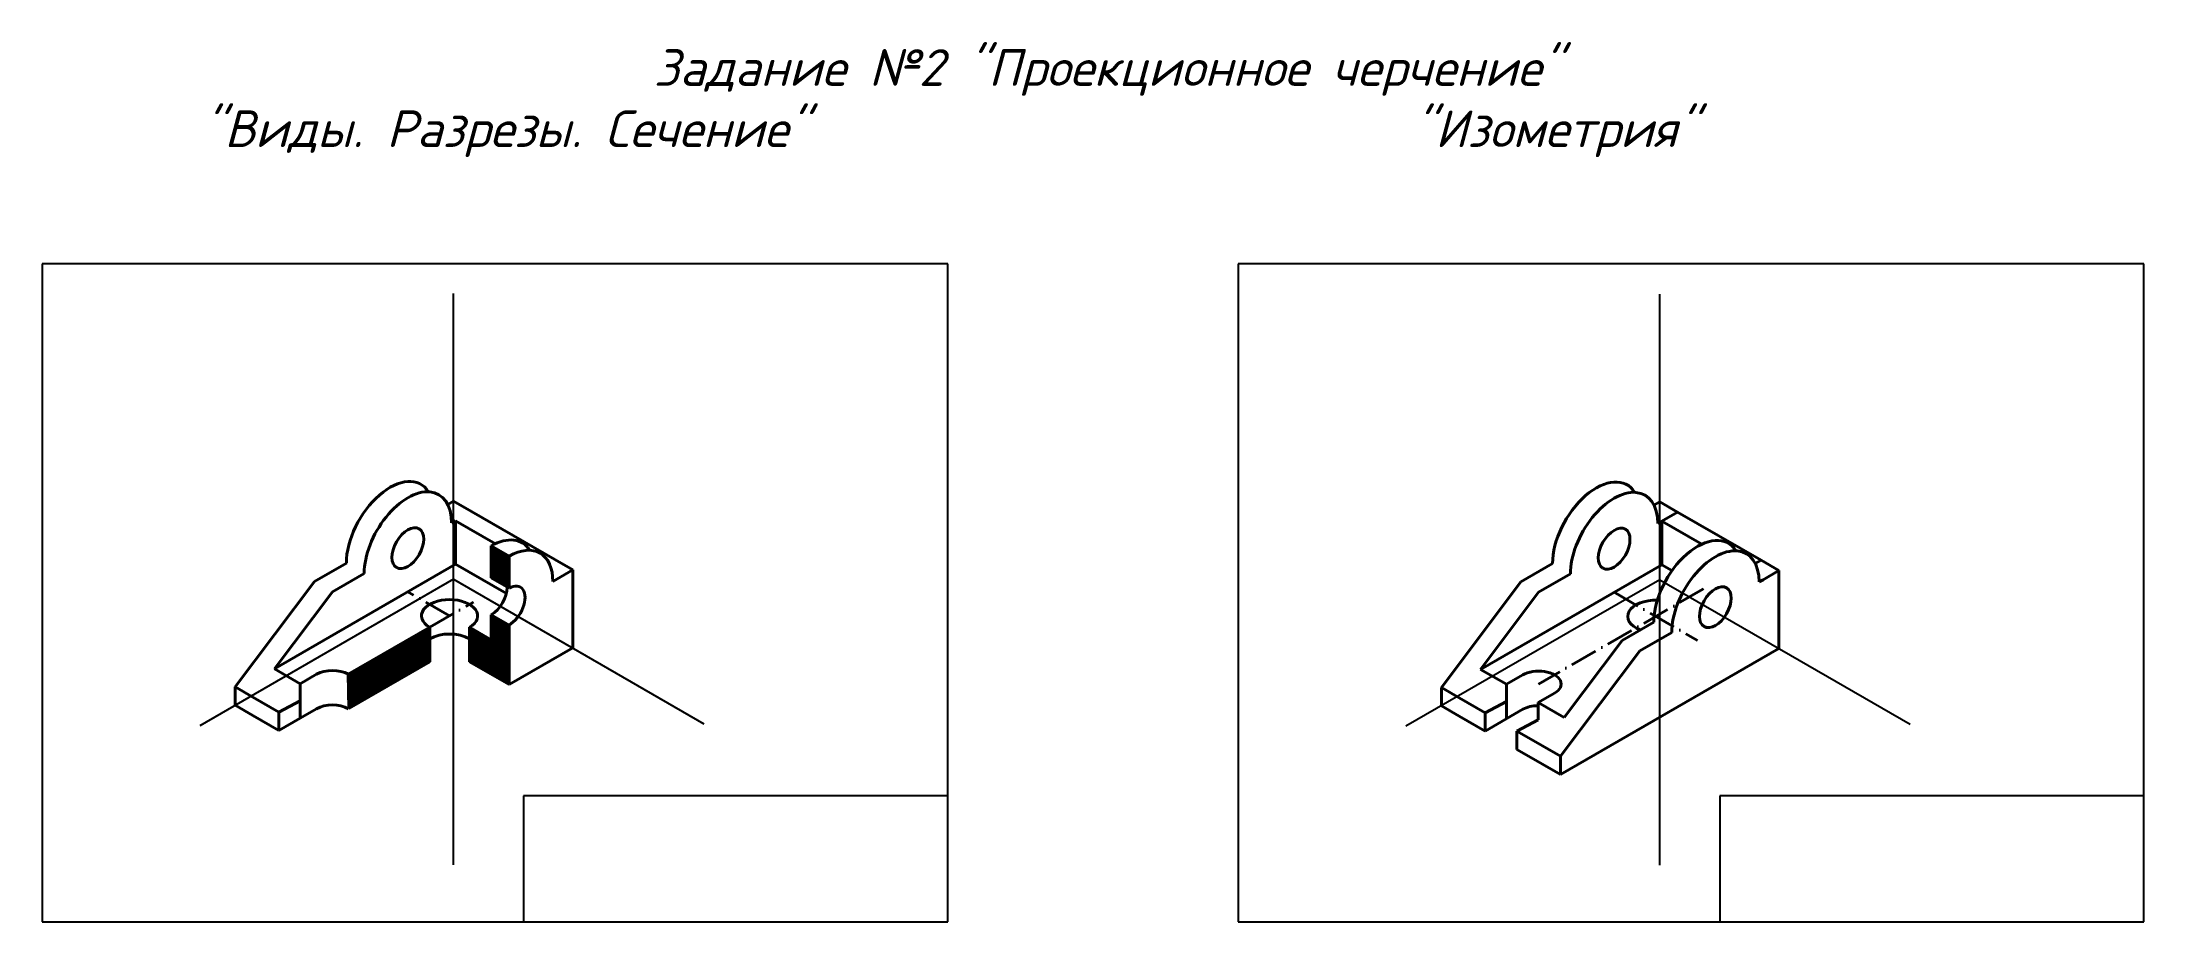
# Model space of a CAD drawing. Header units: inches. Extents: x -17 to 2031, y -24405 to 427.
# Drawn here: x 1115 to 2031, y 44 to 427 of the extents above; entities that cross this region are included whole.
import ezdxf

# ---------------------------------------------------------------- set-up
doc = ezdxf.new("R2010")
doc.units = ezdxf.units.IN
doc.header["$MEASUREMENT"] = 0
doc.linetypes.add('ACAD_ISO10W100', pattern=[18, 12, -3, 0, -3])
for name, color, linetype, lineweight in [('аннотации', 1, 'Continuous', 40), ('осевые', 4, 'ACAD_ISO10W100', 40), ('тонкие', 5, 'Continuous', 40)]:
    doc.layers.add(name, color=color, linetype=linetype, lineweight=lineweight)
doc.styles.add('GOST', font='isocpeur.ttf', dxfattribs={"oblique": 15})
pattern_1 = [(105, (-244.0568, 704.8855), (-1.2074073, -0.3235238), [])]

msp = doc.modelspace()

# ---------------------------------------------------------------- texts
at = {"layer": 'Defpoints', "insert": (1137.18, 424.35), "char_height": 16, "attachment_point": 1, "style": 'GOST'}
msp.add_mtext_dynamic_manual_height_columns('\\pi244.39069,t916.39069;Задание №2 "Проекционное черчение"\\P\\pi0,t48,576;^I"Виды. Разрезы. Сечение"^I"Изометрия"', width=887.7291, gutter_width=1, heights=[74.37], dxfattribs=at)

# ---------------------------------------------------------------- hatches: boundary and pattern name
at = {"layer": 'аннотации', "true_color": 0xed1f24}
h = msp.add_hatch(dxfattribs=at)
h.set_pattern_fill('ANSI31', color=240, scale=10, angle=60, style=0)
h.set_pattern_definition(pattern_1)
h.paths.add_polyline_path([(1318.55, 203.25), (1310.76, 207.75), (1310.76, 193.75), (1318.55, 189.25)])
h = msp.add_hatch(dxfattribs=at)
h.set_pattern_fill('ANSI31', color=240, scale=10, angle=60)
h.set_pattern_definition(pattern_1)
h.paths.add_polyline_path([(1318.55, 173.25), (1310.76, 177.75), (1310.76, 166.75), (1301.23, 172.25), (1301.23, 157.25), (1318.55, 147.25)])
h = msp.add_hatch(dxfattribs=at)
h.set_pattern_fill('ANSI31', color=240, scale=10, angle=210, style=0)
h.set_pattern_definition([(255, (-244.0568, 704.8855), (1.2074073, -0.3235238), [])])
h.paths.add_polyline_path([(1283.91, 157.25), (1248.62, 136.87), (1248.4, 151.75), (1283.91, 172.25)])

# ---------------------------------------------------------------- linework, layer by layer
at = {"layer": 'Defpoints'}
for p, q in [((1114.83, 330.76), (1114.83, 43.76)), ((1509.83, 330.76), (1114.83, 330.76)), ((1509.83, 43.76), (1509.83, 330.76)), ((1636.48, 330.76), (1636.48, 43.76)), ((2031.48, 330.76), (1636.48, 330.76)), ((2031.48, 43.76), (2031.48, 330.76)), ((1294.3, 68.73), (1294.3, 317.77)), ((1820.33, 68.5), (1820.33, 317.54)), ((1294.3, 193.25), (1183.58, 129.32)), ((1294.3, 193.25), (1403.46, 130.22)), ((1820.33, 193.02), (1709.61, 129.1)), ((1820.33, 193.02), (1929.49, 130)), ((1509.83, 98.76), (1324.83, 98.76)), ((1324.83, 98.76), (1324.83, 43.76)), ((2031.48, 98.76), (1846.48, 98.76)), ((1846.48, 98.76), (1846.48, 43.76)), ((1114.83, 43.76), (1509.83, 43.76)), ((1636.48, 43.76), (2031.48, 43.76))]:
    msp.add_line(p, q, dxfattribs=at)
at = {"layer": 'осевые'}
for p, q in [((1292.57, 177.25), (1274.38, 187.75)), ((1839.38, 189.02), (1767.5, 147.52)), ((1800.41, 187.52), (1836.78, 166.52)), ((1283.91, 172.25), (1302.96, 183.25))]:
    msp.add_line(p, q, dxfattribs=at)
at = {"layer": 'тонкие', "linetype": 'ACAD_ISO10W100'}
for p, q in [((1294.3, 227.25), (1291.77, 225.78)), ((1820.33, 227.02), (1817.8, 225.56)), ((1864.5, 201.52), (1861.96, 200.06))]:
    msp.add_line(p, q, dxfattribs=at)
at = {"layer": 'тонкие'}
for p, q in [((1302.1, 222.75), (1294.3, 227.25)), ((1302.1, 222.75), (1338.47, 201.75)), ((1828.12, 222.52), (1820.33, 227.02)), ((1828.12, 222.52), (1821.19, 218.52)), ((1828.12, 222.52), (1864.5, 201.52)), ((1295.17, 218.75), (1293.44, 217.75)), ((1295.17, 218.75), (1312.58, 208.7)), ((1295.17, 199.75), (1295.17, 218.75)), ((1821.19, 218.52), (1819.46, 217.52)), ((1821.19, 218.52), (1838.6, 208.47)), ((1821.19, 199.52), (1821.19, 218.52)), ((1318.55, 203.25), (1310.76, 207.75)), ((1310.76, 207.75), (1310.76, 193.75)), ((1318.55, 203.25), (1318.55, 189.25)), ((1338.47, 201.75), (1346.26, 197.25)), ((1295.17, 199.75), (1216.16, 154.13)), ((1247.54, 200.25), (1233.68, 192.25)), ((1255.33, 195.75), (1241.48, 187.75)), ((1317.32, 186.96), (1295.17, 199.75)), ((1318.55, 189.25), (1310.76, 193.75)), ((1339.34, 193.25), (1337.6, 192.25)), ((1346.26, 197.25), (1339.34, 193.25)), ((1346.26, 197.25), (1346.26, 163.25)), ((1821.19, 199.52), (1742.19, 153.91)), ((1773.56, 200.02), (1759.71, 192.02)), ((1781.36, 195.52), (1767.5, 187.52)), ((1825.65, 196.95), (1821.19, 199.52)), ((1865.36, 193.02), (1863.63, 192.02)), ((1864.5, 201.52), (1872.29, 197.02)), ((1872.29, 197.02), (1865.36, 193.02)), ((1872.29, 197.02), (1872.29, 163.02)), ((1233.68, 192.25), (1199.04, 146.25)), ((1241.48, 187.75), (1216.16, 154.13)), ((1759.71, 192.02), (1725.07, 146.02)), ((1767.5, 187.52), (1742.19, 153.91)), ((1310.76, 177.75), (1310.76, 166.75)), ((1318.55, 173.25), (1310.76, 177.75)), ((1817.73, 174.52), (1803.87, 166.52)), ((1248.4, 151.75), (1283.91, 172.25)), ((1283.91, 157.25), (1283.91, 172.25)), ((1310.76, 166.75), (1301.23, 172.25)), ((1301.23, 157.25), (1301.23, 172.25)), ((1318.55, 173.25), (1318.55, 147.25)), ((1778.56, 132.91), (1803.87, 166.52)), ((1825.52, 170.02), (1811.67, 162.02)), ((1283.91, 157.25), (1248.62, 136.87)), ((1318.55, 147.25), (1301.23, 157.25)), ((1318.55, 147.25), (1346.26, 163.25)), ((1777.03, 108.02), (1872.29, 163.02)), ((1811.67, 162.02), (1777.03, 116.02)), ((1216.16, 154.13), (1227.42, 147.63)), ((1227.42, 147.63), (1234.55, 151.75)), ((1227.42, 147.63), (1227.42, 132.63)), ((1248.4, 151.75), (1248.62, 136.87)), ((1742.19, 153.91), (1753.44, 147.41)), ((1753.44, 147.41), (1760.57, 151.52)), ((1753.44, 147.41), (1753.44, 132.41)), ((1199.04, 138.25), (1199.04, 146.25)), ((1206.83, 141.75), (1199.04, 146.25)), ((1199.04, 138.25), (1206.83, 133.75)), ((1206.83, 141.75), (1218.09, 135.25)), ((1218.09, 135.25), (1227.42, 140.13)), ((1725.07, 138.02), (1725.07, 146.02)), ((1732.86, 141.52), (1725.07, 146.02)), ((1725.07, 138.02), (1732.86, 133.52)), ((1732.86, 141.52), (1744.12, 135.02)), ((1744.12, 135.02), (1753.44, 139.91)), ((1767.3, 139.41), (1774.43, 143.52)), ((1767.3, 139.41), (1778.56, 132.91)), ((1767.3, 139.41), (1767.3, 131.91)), ((1206.83, 133.75), (1218.09, 127.25)), ((1218.09, 135.25), (1218.09, 127.25)), ((1218.09, 127.25), (1227.42, 132.63)), ((1227.42, 132.63), (1234.55, 136.75)), ((1732.86, 133.52), (1744.12, 127.02)), ((1744.12, 127.02), (1760.61, 136.54)), ((1744.12, 135.02), (1744.12, 127.02)), ((1757.97, 127.02), (1767.3, 131.91)), ((1769.23, 120.52), (1757.97, 127.02)), ((1757.97, 127.02), (1757.97, 119.02)), ((1777.03, 116.02), (1769.23, 120.52)), ((1769.23, 112.52), (1757.97, 119.02)), ((1769.23, 112.52), (1777.03, 108.02)), ((1777.03, 108.02), (1777.03, 116.02))]:
    msp.add_line(p, q, dxfattribs=at)
for centre, major_axis, start_param, end_param in [((1266.59, 211.25), (-13.47, -23.33), 2.848128, 5.497787), ((1274.38, 206.75), (-13.47, -23.33), 2.356194, 5.497787), ((1792.62, 211.02), (-13.47, -23.33), 2.848128, 5.497787), ((1800.41, 206.52), (-13.47, -23.33), 2.356194, 5.497787), ((1310.76, 185.75), (-13.47, -23.33), 2.848128, 3.926991), ((1836.78, 185.52), (-13.47, -23.33), 2.848128, 5.497787), ((1318.55, 181.25), (-13.47, -23.33), 2.356194, 3.926991), ((1844.58, 181.02), (-13.47, -23.33), 2.356194, 5.497787), ((1292.57, 177.25), (-12.25, 0), 2.356194, 7.068583), ((1310.76, 185.75), (-4.9, -8.49), 0.785398, 2.356194), ((1318.55, 181.25), (-4.9, -8.49), 0.785398, 3.926991), ((1818.6, 177.02), (-12.25, 0), 4.657174, 7.269941), ((1292.57, 162.25), (-12.25, 0), 3.926991, 5.497787), ((1241.48, 147.75), (-9.8, 0), 3.926991, 5.497787), ((1767.5, 147.52), (-9.8, 0), 2.356194, 5.497787), ((1241.48, 132.75), (-9.8, 0), 3.926991, 5.497787), ((1767.5, 132.44), (-9.8, 0), 4.732788, 5.487851)]:
    msp.add_ellipse(centre, major_axis=major_axis, ratio=0.57735, start_param=start_param, end_param=end_param, dxfattribs=at)
for centre in [(1274.38, 206.75), (1800.41, 206.52), (1844.58, 181.02)]:
    msp.add_ellipse(centre, major_axis=(-4.9, -8.49), ratio=0.57735, dxfattribs=at)

msp.set_redraw_order([(e.dxf.handle, doc.entitydb.next_handle()) for e in msp.query("TEXT MTEXT ATTDEF DIMENSION ARC_DIMENSION")])  # texts and dimensions are drawn at this point

doc.saveas('drawing.dxf')
